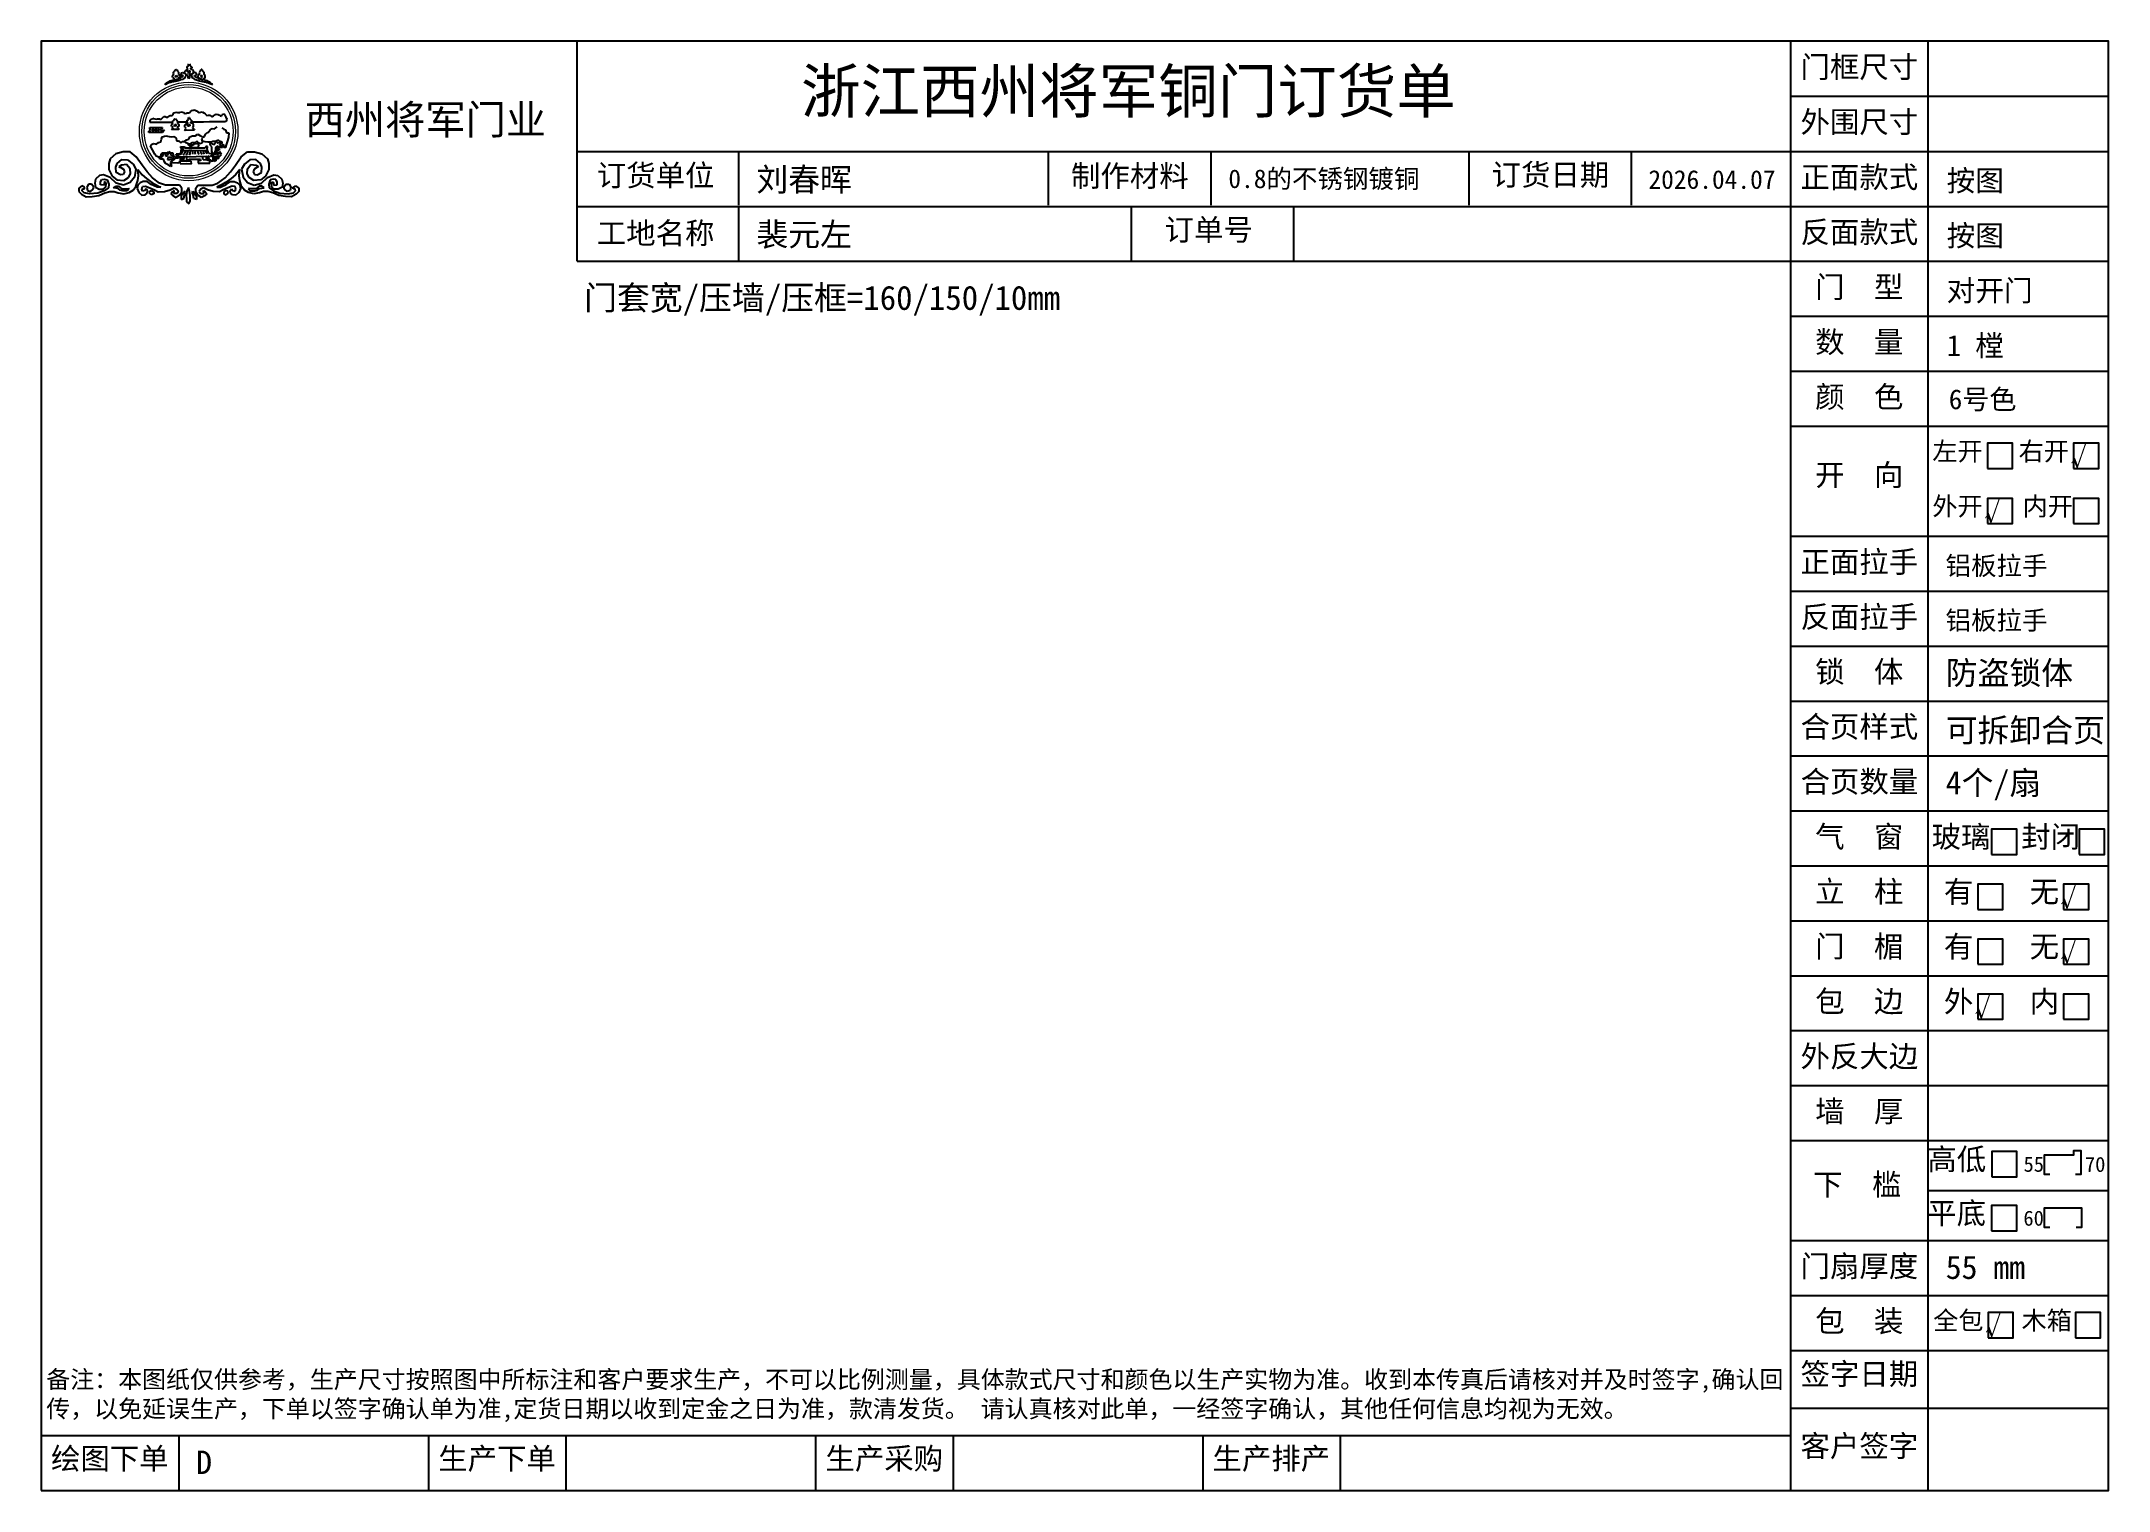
# Model space of a CAD drawing. Header units: millimetres. Extents: x -3732 to 9738, y -2708 to 6729.
import ezdxf
from ezdxf.enums import TextEntityAlignment as Align

# ---------------------------------------------------------------- set-up
doc = ezdxf.new("R2010")
doc.units = ezdxf.units.MM
doc.styles.add('宋体', font='')
doc.styles.add('工程字', font='')
doc.styles.get('宋体').set_extended_font_data('SimSun')
doc.styles.get('工程字').set_extended_font_data('SimSun')

# ---------------------------------------------------------------- blocks, each defined once
blk = doc.blocks.new('ORDER_FORM')
at = {"color": 0}
for p, q in [((3492, 8005), (3492, 9438)), ((4545, 8370), (4545, 8721)), ((6563, 8370), (6563, 8721)), ((7621, 8370), (7621, 8721)), ((9303, 8370), (9303, 8721)), ((10361, 8370), (10361, 8721)), ((4545, 8012), (4545, 8363)), ((7104, 8012), (7104, 8363)), ((8161, 8012), (8161, 8363))]:
    blk.add_line(p, q, dxfattribs=at)
for p, q in [((11398, 0), (11398, 9438)), ((12293, 0), (12293, 9438)), ((11398, 9080), (13469, 9080)), ((3492, 8721), (11398, 8721)), ((11398, 8721), (13469, 8721)), ((3492, 8363), (11398, 8363)), ((11398, 8363), (13469, 8363)), ((3492, 8005), (11398, 8005)), ((11398, 8005), (13469, 8005)), ((11398, 7647), (13469, 7647)), ((11398, 7289), (13469, 7289)), ((11398, 6931), (13469, 6931)), ((11398, 6215), (13469, 6215)), ((11398, 6215), (13469, 6215)), ((12293, 6215), (13469, 6215)), ((11398, 5857), (13469, 5857)), ((11398, 5499), (13469, 5499)), ((11398, 5141), (13469, 5141)), ((11398, 4784), (13469, 4784)), ((11398, 4426), (13469, 4426)), ((11398, 4068), (13469, 4068)), ((11398, 3710), (13469, 3710)), ((11398, 3352), (13469, 3352)), ((11398, 2995), (13469, 2995)), ((11398, 2637), (13469, 2637)), ((11398, 2279), (13469, 2279)), ((12293, 1954), (13469, 1954)), ((11398, 1628), (13469, 1628)), ((11398, 1271), (13469, 1271)), ((11398, 913), (13469, 913)), ((11398, 536), (13469, 536)), ((0, 358), (11398, 358)), ((895, 358), (895, 0)), ((2523, 358), (2523, 0)), ((3418, 358), (3418, 0)), ((5045, 358), (5045, 0)), ((5940, 358), (5940, 0)), ((7568, 358), (7568, 0)), ((8463, 358), (8463, 0))]:
    blk.add_line(p, q)
at = {"color": 0, "linetype": 'Continuous', "lineweight": 0}
blk.add_line((955, 9238), (954, 9219), dxfattribs=at)
at = {"color": 0, "ltscale": 10}
for points in [[(0, 0), (13469, 0), (13469, 9438), (0, 9438)], [(12680, 6656), (12844, 6656), (12844, 6820), (12680, 6820)], [(13241, 6656), (13405, 6656), (13405, 6820), (13241, 6820)], [(12680, 6297), (12844, 6297), (12844, 6461), (12680, 6461)], [(13241, 6297), (13405, 6297), (13405, 6461), (13241, 6461)], [(12707, 4143), (12871, 4143), (12871, 4307), (12707, 4307)], [(13278, 4143), (13442, 4143), (13442, 4307), (13278, 4307)], [(12617, 3785), (12781, 3785), (12781, 3949), (12617, 3949)], [(13176, 3785), (13340, 3785), (13340, 3949), (13176, 3949)], [(12617, 3427), (12781, 3427), (12781, 3591), (12617, 3591)], [(13176, 3427), (13340, 3427), (13340, 3591), (13176, 3591)], [(12617, 3070), (12781, 3070), (12781, 3233), (12617, 3233)], [(13176, 3070), (13340, 3070), (13340, 3233), (13176, 3233)], [(12708, 2043), (12872, 2043), (12872, 2207), (12708, 2207)], [(12707, 1692), (12871, 1692), (12871, 1856), (12707, 1856)], [(12685, 995), (12848, 995), (12848, 1159), (12685, 1159)], [(13253, 995), (13416, 995), (13416, 1159), (13253, 1159)]]:
    blk.add_lwpolyline(points, close=True, dxfattribs=at)
for points in [[(13087, 2058), (13052, 2058), (13052, 2187), (13243, 2187), (13243, 2215), (13289, 2215), (13289, 2058), (13254, 2058)], [(13087, 1713), (13052, 1713), (13052, 1842), (13292, 1842), (13292, 1713), (13257, 1713)]]:
    blk.add_lwpolyline(points, dxfattribs=at)
at = {"color": 0, "linetype": 'Continuous', "lineweight": 0}
for radius in [321, 305, 290]:
    blk.add_circle((960, 8851), radius, dxfattribs=at)
at = {"color": 0}
for points in [[(806, 9155), (806, 9155), (810, 9160), (810, 9160)], [(810, 9160), (810, 9160), (816, 9165), (816, 9165)], [(817, 9160), (817, 9160), (813, 9158), (813, 9158)], [(816, 9165), (816, 9165), (824, 9171), (824, 9171)], [(823, 9164), (823, 9164), (817, 9160), (817, 9160)], [(831, 9167), (831, 9167), (823, 9164), (823, 9164)], [(824, 9171), (824, 9171), (834, 9176), (834, 9176)], [(844, 9169), (844, 9169), (831, 9167), (831, 9167)], [(834, 9176), (834, 9176), (839, 9180), (839, 9180)], [(839, 9180), (839, 9180), (847, 9182), (847, 9182)], [(850, 9174), (850, 9174), (844, 9169), (844, 9169)], [(847, 9182), (847, 9182), (855, 9184), (855, 9184)], [(861, 9175), (861, 9175), (850, 9174), (850, 9174)], [(855, 9209), (855, 9209), (856, 9214), (856, 9214)], [(856, 9200), (856, 9200), (855, 9209), (855, 9209)], [(855, 9184), (855, 9184), (865, 9186), (865, 9186)], [(856, 9214), (856, 9214), (859, 9219), (859, 9219)], [(862, 9198), (862, 9198), (856, 9200), (856, 9200)], [(859, 9219), (859, 9219), (863, 9226), (863, 9226)], [(861, 9232), (861, 9232), (862, 9237), (862, 9237)], [(863, 9226), (863, 9226), (861, 9232), (861, 9232)], [(871, 9177), (871, 9177), (861, 9175), (861, 9175)], [(862, 9237), (862, 9237), (868, 9242), (868, 9242)], [(869, 9187), (869, 9187), (862, 9198), (862, 9198)], [(865, 9186), (865, 9186), (874, 9188), (874, 9188)], [(868, 9242), (868, 9242), (872, 9249), (872, 9249)], [(882, 9179), (882, 9179), (871, 9177), (871, 9177)], [(872, 9249), (872, 9249), (878, 9254), (878, 9254)], [(873, 9211), (873, 9211), (876, 9214), (876, 9214)], [(874, 9206), (874, 9206), (873, 9211), (873, 9211)], [(880, 9204), (880, 9204), (874, 9206), (874, 9206)], [(874, 9188), (874, 9188), (882, 9191), (882, 9191)], [(876, 9214), (876, 9214), (883, 9216), (883, 9216)], [(878, 9254), (878, 9254), (881, 9255), (881, 9255)], [(887, 9210), (887, 9210), (880, 9204), (880, 9204)], [(881, 9255), (881, 9255), (884, 9249), (884, 9249)], [(882, 9191), (882, 9191), (889, 9191), (889, 9191)], [(891, 9181), (891, 9181), (882, 9179), (882, 9179)], [(883, 9216), (883, 9216), (887, 9210), (887, 9210)], [(884, 9249), (884, 9249), (888, 9243), (888, 9243)], [(888, 9243), (888, 9243), (894, 9237), (894, 9237)], [(889, 9191), (889, 9191), (894, 9194), (894, 9194)], [(896, 9200), (896, 9200), (891, 9198), (891, 9198)], [(891, 9198), (891, 9198), (894, 9194), (894, 9194)], [(904, 9184), (904, 9184), (891, 9181), (891, 9181)], [(894, 9237), (894, 9237), (893, 9232), (893, 9232)], [(893, 9232), (893, 9232), (894, 9228), (894, 9228)], [(894, 9228), (894, 9228), (894, 9222), (894, 9222)], [(894, 9222), (894, 9222), (899, 9217), (899, 9217)], [(894, 9194), (894, 9194), (900, 9197), (900, 9197)], [(904, 9206), (904, 9206), (896, 9200), (896, 9200)], [(899, 9217), (899, 9217), (904, 9215), (904, 9215)], [(900, 9197), (900, 9197), (905, 9201), (905, 9201)], [(904, 9215), (904, 9215), (904, 9206), (904, 9206)], [(910, 9186), (910, 9186), (904, 9184), (904, 9184)], [(905, 9201), (905, 9201), (910, 9203), (910, 9203)], [(910, 9226), (910, 9226), (913, 9232), (913, 9232)], [(911, 9219), (911, 9219), (910, 9226), (910, 9226)], [(910, 9203), (910, 9203), (916, 9206), (916, 9206)], [(920, 9189), (920, 9189), (910, 9186), (910, 9186)], [(914, 9215), (914, 9215), (911, 9219), (911, 9219)], [(913, 9232), (913, 9232), (920, 9234), (920, 9234)], [(924, 9215), (924, 9215), (914, 9215), (914, 9215)], [(916, 9206), (916, 9206), (921, 9208), (921, 9208)], [(920, 9234), (920, 9234), (928, 9232), (928, 9232)], [(927, 9193), (927, 9193), (920, 9189), (920, 9189)], [(921, 9208), (925, 9210), (924, 9215), (924, 9215)], [(935, 9200), (935, 9200), (927, 9193), (927, 9193)], [(928, 9232), (928, 9232), (932, 9231), (932, 9231)], [(932, 9231), (932, 9231), (939, 9226), (939, 9226)], [(935, 9238), (935, 9238), (937, 9243), (937, 9243)], [(935, 9229), (935, 9229), (935, 9238), (935, 9238)], [(940, 9228), (940, 9228), (935, 9229), (935, 9229)], [(940, 9207), (940, 9207), (935, 9200), (935, 9200)], [(937, 9243), (937, 9243), (942, 9248), (942, 9248)], [(939, 9226), (939, 9226), (941, 9220), (941, 9220)], [(941, 9215), (941, 9215), (940, 9207), (940, 9207)], [(941, 9220), (941, 9220), (941, 9215), (941, 9215)], [(942, 9248), (942, 9248), (953, 9255), (953, 9255)], [(951, 9274), (951, 9274), (958, 9278), (958, 9278)], [(951, 9268), (951, 9268), (951, 9274), (951, 9274)], [(951, 9262), (951, 9262), (951, 9268), (951, 9268)], [(956, 9258), (956, 9258), (951, 9262), (951, 9262)], [(953, 9255), (953, 9255), (956, 9258), (956, 9258)], [(953, 9236), (953, 9236), (954, 9241), (954, 9241)], [(959, 9236), (959, 9236), (953, 9236), (953, 9236)], [(954, 9241), (954, 9241), (959, 9246), (959, 9246)], [(956, 9205), (956, 9205), (954, 9219), (954, 9219)], [(962, 9193), (962, 9193), (956, 9205), (956, 9205)], [(958, 9286), (958, 9286), (961, 9292), (961, 9292)], [(958, 9278), (958, 9278), (958, 9286), (958, 9286)], [(959, 9246), (959, 9246), (967, 9245), (967, 9245)], [(967, 9237), (967, 9237), (959, 9236), (959, 9236)], [(965, 9205), (965, 9205), (962, 9193), (962, 9193)], [(967, 9219), (967, 9219), (965, 9205), (965, 9205)], [(966, 9292), (966, 9292), (967, 9284), (967, 9284)], [(966, 9238), (966, 9238), (967, 9219), (967, 9219)], [(967, 9284), (967, 9284), (974, 9275), (974, 9275)], [(967, 9245), (967, 9245), (967, 9237), (967, 9237)], [(980, 9263), (980, 9263), (973, 9262), (973, 9262)], [(973, 9262), (973, 9262), (973, 9257), (973, 9257)], [(973, 9257), (973, 9257), (985, 9254), (985, 9254)], [(974, 9275), (974, 9275), (980, 9269), (980, 9269)], [(982, 9226), (982, 9226), (979, 9220), (979, 9220)], [(979, 9220), (979, 9220), (979, 9215), (979, 9215)], [(979, 9215), (979, 9215), (981, 9207), (981, 9207)], [(980, 9269), (980, 9269), (980, 9263), (980, 9263)], [(981, 9207), (981, 9207), (986, 9200), (986, 9200)], [(989, 9231), (989, 9231), (982, 9226), (982, 9226)], [(985, 9254), (985, 9254), (990, 9246), (990, 9246)], [(990, 9235), (990, 9235), (985, 9225), (985, 9225)], [(986, 9200), (986, 9200), (994, 9193), (994, 9193)], [(993, 9232), (993, 9232), (989, 9231), (989, 9231)], [(990, 9246), (990, 9246), (990, 9235), (990, 9235)], [(1001, 9234), (1001, 9234), (993, 9232), (993, 9232)], [(994, 9193), (994, 9193), (1001, 9189), (1001, 9189)], [(1000, 9208), (996, 9210), (997, 9215), (997, 9215)], [(997, 9215), (997, 9215), (1007, 9215), (1007, 9215)], [(1005, 9206), (1005, 9206), (1000, 9208), (1000, 9208)], [(1008, 9232), (1008, 9232), (1001, 9234), (1001, 9234)], [(1001, 9189), (1001, 9189), (1010, 9186), (1010, 9186)], [(1010, 9203), (1010, 9203), (1005, 9206), (1005, 9206)], [(1007, 9215), (1007, 9215), (1010, 9219), (1010, 9219)], [(1010, 9226), (1010, 9226), (1008, 9232), (1008, 9232)], [(1010, 9219), (1010, 9219), (1010, 9226), (1010, 9226)], [(1016, 9201), (1016, 9201), (1010, 9203), (1010, 9203)], [(1010, 9186), (1010, 9186), (1017, 9184), (1017, 9184)], [(1021, 9197), (1021, 9197), (1016, 9201), (1016, 9201)], [(1017, 9184), (1017, 9184), (1030, 9181), (1030, 9181)], [(1024, 9217), (1024, 9217), (1019, 9215), (1019, 9215)], [(1019, 9215), (1019, 9215), (1019, 9206), (1019, 9206)], [(1019, 9206), (1019, 9206), (1027, 9200), (1027, 9200)], [(1027, 9194), (1027, 9194), (1021, 9197), (1021, 9197)], [(1029, 9222), (1029, 9222), (1024, 9217), (1024, 9217)], [(1027, 9200), (1027, 9200), (1032, 9198), (1032, 9198)], [(1032, 9191), (1032, 9191), (1027, 9194), (1027, 9194)], [(1035, 9243), (1035, 9243), (1029, 9237), (1029, 9237)], [(1029, 9237), (1029, 9237), (1030, 9232), (1030, 9232)], [(1030, 9232), (1030, 9232), (1029, 9228), (1029, 9228)], [(1029, 9228), (1029, 9228), (1029, 9222), (1029, 9222)], [(1032, 9198), (1032, 9198), (1029, 9194), (1029, 9194)], [(1030, 9181), (1030, 9181), (1039, 9179), (1039, 9179)], [(1039, 9191), (1039, 9191), (1032, 9191), (1032, 9191)], [(1039, 9249), (1039, 9249), (1035, 9243), (1035, 9243)], [(1040, 9216), (1040, 9216), (1036, 9210), (1036, 9210)], [(1036, 9210), (1036, 9210), (1043, 9204), (1043, 9204)], [(1042, 9255), (1042, 9255), (1039, 9249), (1039, 9249)], [(1047, 9188), (1047, 9188), (1039, 9191), (1039, 9191)], [(1039, 9179), (1039, 9179), (1050, 9177), (1050, 9177)], [(1048, 9214), (1048, 9214), (1040, 9216), (1040, 9216)], [(1045, 9254), (1045, 9254), (1042, 9255), (1042, 9255)], [(1043, 9204), (1043, 9204), (1049, 9206), (1049, 9206)], [(1051, 9249), (1051, 9249), (1045, 9254), (1045, 9254)], [(1056, 9186), (1056, 9186), (1047, 9188), (1047, 9188)], [(1050, 9211), (1050, 9211), (1048, 9214), (1048, 9214)], [(1049, 9206), (1049, 9206), (1050, 9211), (1050, 9211)], [(1050, 9177), (1050, 9177), (1060, 9175), (1060, 9175)], [(1055, 9242), (1055, 9242), (1051, 9249), (1051, 9249)], [(1054, 9187), (1054, 9187), (1061, 9198), (1061, 9198)], [(1061, 9237), (1061, 9237), (1055, 9242), (1055, 9242)], [(1066, 9184), (1066, 9184), (1056, 9186), (1056, 9186)], [(1060, 9226), (1060, 9226), (1062, 9232), (1062, 9232)], [(1064, 9219), (1064, 9219), (1060, 9226), (1060, 9226)], [(1060, 9175), (1060, 9175), (1070, 9174), (1070, 9174)], [(1062, 9232), (1062, 9232), (1061, 9237), (1061, 9237)], [(1061, 9198), (1061, 9198), (1067, 9200), (1067, 9200)], [(1067, 9214), (1067, 9214), (1064, 9219), (1064, 9219)], [(1074, 9182), (1074, 9182), (1066, 9184), (1066, 9184)], [(1068, 9209), (1068, 9209), (1067, 9214), (1067, 9214)], [(1067, 9200), (1067, 9200), (1068, 9209), (1068, 9209)], [(1070, 9174), (1070, 9174), (1077, 9169), (1077, 9169)], [(1082, 9180), (1082, 9180), (1074, 9182), (1074, 9182)], [(1077, 9169), (1077, 9169), (1089, 9167), (1089, 9167)], [(1087, 9176), (1087, 9176), (1082, 9180), (1082, 9180)], [(1097, 9171), (1097, 9171), (1087, 9176), (1087, 9176)], [(1089, 9167), (1089, 9167), (1098, 9164), (1098, 9164)], [(1105, 9165), (1105, 9165), (1097, 9171), (1097, 9171)], [(1098, 9164), (1098, 9164), (1104, 9160), (1104, 9160)], [(1104, 9160), (1104, 9160), (1108, 9158), (1108, 9158)], [(1111, 9160), (1111, 9160), (1105, 9165), (1105, 9165)], [(1115, 9155), (1115, 9155), (1111, 9160), (1111, 9160)], [(813, 9158), (813, 9158), (806, 9155), (806, 9155)], [(1108, 9158), (1108, 9158), (1115, 9155), (1115, 9155)], [(707, 8909), (707, 8909), (709, 8914), (709, 8914)], [(727, 8909), (727, 8909), (707, 8909), (707, 8909)], [(709, 8919), (709, 8919), (710, 8924), (710, 8924)], [(709, 8914), (709, 8914), (709, 8919), (709, 8919)], [(710, 8924), (710, 8924), (715, 8931), (715, 8931)], [(715, 8931), (715, 8931), (722, 8934), (722, 8934)], [(722, 8934), (722, 8934), (727, 8937), (727, 8937)], [(727, 8937), (727, 8937), (731, 8936), (731, 8936)], [(752, 8909), (752, 8909), (727, 8909), (727, 8909)], [(731, 8936), (731, 8936), (739, 8934), (739, 8934)], [(739, 8934), (739, 8934), (748, 8931), (748, 8931)], [(748, 8931), (748, 8931), (757, 8932), (757, 8932)], [(856, 8910), (796, 8910), (752, 8909), (752, 8909)], [(757, 8932), (757, 8932), (763, 8934), (763, 8934)], [(763, 8934), (763, 8934), (770, 8933), (770, 8933)], [(770, 8933), (770, 8933), (779, 8929), (779, 8929)], [(779, 8929), (779, 8929), (784, 8934), (784, 8934)], [(784, 8934), (784, 8934), (791, 8942), (791, 8942)], [(791, 8942), (791, 8942), (798, 8948), (798, 8948)], [(798, 8948), (798, 8948), (806, 8948), (806, 8948)], [(806, 8948), (806, 8948), (816, 8943), (816, 8943)], [(816, 8943), (816, 8943), (825, 8944), (825, 8944)], [(825, 8944), (825, 8944), (833, 8950), (833, 8950)], [(833, 8950), (833, 8950), (840, 8954), (840, 8954)], [(840, 8954), (840, 8954), (852, 8954), (852, 8954)], [(849, 8889), (849, 8889), (850, 8894), (850, 8894)], [(850, 8894), (850, 8894), (853, 8899), (853, 8899)], [(852, 8954), (852, 8954), (859, 8960), (859, 8960)], [(853, 8899), (853, 8899), (857, 8907), (857, 8907)], [(855, 8913), (855, 8913), (856, 8918), (856, 8918)], [(857, 8907), (857, 8907), (855, 8913), (855, 8913)], [(856, 8918), (856, 8918), (862, 8923), (862, 8923)], [(859, 8967), (859, 8967), (866, 8972), (866, 8972)], [(859, 8960), (859, 8960), (859, 8967), (859, 8967)], [(862, 8923), (862, 8923), (866, 8929), (866, 8929)], [(866, 8972), (866, 8972), (876, 8976), (876, 8976)], [(866, 8929), (866, 8929), (872, 8934), (872, 8934)], [(867, 8892), (867, 8892), (869, 8895), (869, 8895)], [(868, 8886), (868, 8886), (867, 8892), (867, 8892)], [(869, 8895), (869, 8895), (877, 8896), (877, 8896)], [(872, 8934), (872, 8934), (875, 8936), (875, 8936)], [(881, 8891), (881, 8891), (874, 8885), (874, 8885)], [(875, 8936), (875, 8936), (878, 8929), (878, 8929)], [(876, 8976), (876, 8976), (887, 8975), (887, 8975)], [(877, 8896), (877, 8896), (881, 8891), (881, 8891)], [(878, 8929), (878, 8929), (882, 8924), (882, 8924)], [(882, 8924), (882, 8924), (888, 8918), (888, 8918)], [(887, 8975), (887, 8975), (895, 8975), (895, 8975)], [(888, 8918), (888, 8918), (887, 8912), (887, 8912)], [(887, 8912), (887, 8912), (888, 8909), (888, 8909)], [(951, 8911), (930, 8911), (908, 8911), (888, 8911)], [(888, 8909), (888, 8909), (888, 8903), (888, 8903)], [(888, 8903), (888, 8903), (893, 8898), (893, 8898)], [(893, 8898), (893, 8898), (897, 8896), (897, 8896)], [(895, 8975), (895, 8975), (903, 8975), (903, 8975)], [(897, 8896), (897, 8896), (897, 8886), (897, 8886)], [(903, 8975), (903, 8975), (910, 8979), (910, 8979)], [(910, 8979), (910, 8979), (919, 8976), (919, 8976)], [(919, 8976), (919, 8976), (928, 8975), (928, 8975)], [(928, 8975), (928, 8975), (931, 8970), (931, 8970)], [(931, 8970), (931, 8970), (938, 8967), (938, 8967)], [(935, 8888), (935, 8888), (937, 8893), (937, 8893)], [(937, 8893), (937, 8893), (942, 8899), (942, 8899)], [(938, 8967), (938, 8967), (946, 8970), (946, 8970)], [(942, 8899), (942, 8899), (953, 8905), (953, 8905)], [(946, 8970), (946, 8970), (950, 8973), (950, 8973)], [(950, 8973), (950, 8973), (960, 8972), (960, 8972)], [(951, 8924), (951, 8924), (958, 8928), (958, 8928)], [(951, 8919), (951, 8919), (951, 8924), (951, 8924)], [(951, 8912), (951, 8912), (951, 8919), (951, 8919)], [(956, 8908), (956, 8908), (951, 8912), (951, 8912)], [(953, 8905), (953, 8905), (956, 8908), (956, 8908)], [(953, 8886), (953, 8886), (954, 8891), (954, 8891)], [(954, 8891), (954, 8891), (959, 8896), (959, 8896)], [(958, 8936), (958, 8936), (961, 8942), (961, 8942)], [(958, 8928), (958, 8928), (958, 8936), (958, 8936)], [(959, 8896), (959, 8896), (967, 8895), (967, 8895)], [(960, 8972), (960, 8972), (969, 8974), (969, 8974)], [(961, 8942), (961, 8942), (966, 8942), (966, 8942)], [(966, 8942), (966, 8942), (967, 8934), (967, 8934)], [(967, 8934), (967, 8934), (974, 8926), (974, 8926)], [(967, 8895), (967, 8895), (967, 8887), (967, 8887)], [(969, 8974), (969, 8974), (974, 8982), (974, 8982)], [(1201, 8914), (1201, 8914), (1087, 8913), (973, 8911)], [(980, 8913), (980, 8913), (973, 8912), (973, 8912)], [(973, 8912), (973, 8912), (973, 8907), (973, 8907)], [(973, 8907), (973, 8907), (985, 8904), (985, 8904)], [(974, 8982), (974, 8982), (981, 8987), (981, 8987)], [(974, 8926), (974, 8926), (980, 8919), (980, 8919)], [(980, 8919), (980, 8919), (980, 8913), (980, 8913)], [(981, 8987), (981, 8987), (989, 8990), (989, 8990)], [(985, 8904), (985, 8904), (990, 8896), (990, 8896)], [(989, 8990), (989, 8990), (994, 8992), (994, 8992)], [(990, 8896), (990, 8896), (990, 8885), (990, 8885)], [(994, 8992), (994, 8992), (1002, 8990), (1002, 8990)], [(1002, 8990), (1002, 8990), (1012, 8986), (1012, 8986)], [(1012, 8986), (1012, 8986), (1020, 8978), (1020, 8978)], [(1020, 8978), (1020, 8978), (1029, 8974), (1029, 8974)], [(1029, 8974), (1029, 8974), (1039, 8977), (1039, 8977)], [(1039, 8977), (1039, 8977), (1048, 8978), (1048, 8978)], [(1048, 8978), (1048, 8978), (1059, 8972), (1059, 8972)], [(1059, 8972), (1059, 8972), (1068, 8965), (1068, 8965)], [(1068, 8965), (1068, 8965), (1073, 8959), (1073, 8959)], [(1073, 8959), (1073, 8959), (1078, 8955), (1078, 8955)], [(1078, 8955), (1078, 8955), (1089, 8956), (1089, 8956)], [(1089, 8956), (1089, 8956), (1098, 8957), (1098, 8957)], [(1098, 8957), (1098, 8957), (1105, 8952), (1105, 8952)], [(1105, 8952), (1105, 8952), (1111, 8947), (1111, 8947)], [(1111, 8947), (1111, 8947), (1114, 8948), (1114, 8948)], [(1114, 8948), (1114, 8948), (1122, 8952), (1122, 8952)], [(1122, 8952), (1122, 8952), (1128, 8957), (1128, 8957)], [(1128, 8957), (1128, 8957), (1135, 8962), (1135, 8962)], [(1135, 8962), (1135, 8962), (1140, 8963), (1140, 8963)], [(1140, 8963), (1140, 8963), (1152, 8962), (1152, 8962)], [(1152, 8962), (1152, 8962), (1156, 8959), (1156, 8959)], [(1156, 8959), (1156, 8959), (1162, 8957), (1162, 8957)], [(1162, 8957), (1162, 8957), (1167, 8953), (1167, 8953)], [(1167, 8953), (1167, 8953), (1173, 8951), (1173, 8951)], [(1173, 8951), (1173, 8951), (1175, 8955), (1175, 8955)], [(1175, 8955), (1175, 8955), (1180, 8960), (1180, 8960)], [(1180, 8960), (1180, 8960), (1183, 8964), (1183, 8964)], [(1183, 8964), (1183, 8964), (1187, 8965), (1187, 8965)], [(1187, 8965), (1187, 8965), (1193, 8962), (1193, 8962)], [(1193, 8962), (1193, 8962), (1198, 8953), (1198, 8953)], [(1198, 8953), (1198, 8953), (1203, 8944), (1203, 8944)], [(1204, 8918), (1204, 8918), (1201, 8914), (1201, 8914)], [(1203, 8944), (1203, 8944), (1206, 8937), (1206, 8937)], [(1207, 8924), (1207, 8924), (1204, 8918), (1204, 8918)], [(1206, 8937), (1206, 8937), (1209, 8931), (1209, 8931)], [(1209, 8931), (1209, 8931), (1207, 8924), (1207, 8924)], [(700, 8853), (700, 8853), (711, 8858), (711, 8858)], [(701, 8843), (701, 8843), (700, 8853), (700, 8853)], [(790, 8844), (790, 8844), (701, 8843), (701, 8843)], [(706, 8870), (706, 8870), (706, 8876), (706, 8876)], [(706, 8876), (706, 8876), (789, 8876), (789, 8876)], [(711, 8858), (711, 8858), (706, 8870), (706, 8870)], [(712, 8758), (712, 8758), (718, 8766), (718, 8766)], [(716, 8747), (716, 8747), (712, 8758), (712, 8758)], [(718, 8766), (718, 8766), (731, 8772), (731, 8772)], [(722, 8865), (722, 8865), (722, 8855), (722, 8855)], [(734, 8865), (734, 8865), (722, 8865), (722, 8865)], [(722, 8855), (722, 8855), (736, 8855), (736, 8855)], [(731, 8772), (731, 8772), (741, 8771), (741, 8771)], [(736, 8855), (736, 8855), (734, 8865), (734, 8865)], [(741, 8866), (741, 8866), (742, 8854), (742, 8854)], [(752, 8863), (752, 8863), (741, 8866), (741, 8866)], [(741, 8771), (741, 8771), (751, 8767), (751, 8767)], [(742, 8854), (742, 8854), (753, 8856), (753, 8856)], [(751, 8767), (751, 8767), (763, 8779), (763, 8779)], [(753, 8856), (753, 8856), (752, 8863), (752, 8863)], [(765, 8866), (765, 8866), (756, 8864), (756, 8864)], [(756, 8864), (756, 8864), (756, 8855), (756, 8855)], [(756, 8855), (756, 8855), (767, 8855), (767, 8855)], [(763, 8779), (763, 8779), (778, 8783), (778, 8783)], [(767, 8855), (767, 8855), (765, 8866), (765, 8866)], [(777, 8865), (777, 8865), (776, 8856), (776, 8856)], [(776, 8856), (776, 8856), (785, 8855), (785, 8855)], [(785, 8867), (785, 8867), (777, 8865), (777, 8865)], [(778, 8783), (778, 8783), (784, 8800), (784, 8800)], [(784, 8800), (784, 8800), (788, 8815), (788, 8815)], [(789, 8876), (789, 8876), (785, 8867), (785, 8867)], [(785, 8855), (785, 8855), (792, 8857), (792, 8857)], [(788, 8815), (788, 8815), (812, 8822), (812, 8822)], [(800, 8856), (800, 8856), (790, 8844), (790, 8844)], [(792, 8857), (792, 8857), (798, 8862), (798, 8862)], [(798, 8862), (798, 8862), (800, 8856), (800, 8856)], [(812, 8822), (812, 8822), (833, 8817), (833, 8817)], [(833, 8817), (833, 8817), (850, 8815), (850, 8815)], [(850, 8881), (850, 8881), (849, 8889), (849, 8889)], [(849, 8863), (849, 8863), (852, 8867), (852, 8867)], [(897, 8863), (897, 8863), (849, 8863), (849, 8863)], [(856, 8879), (856, 8879), (850, 8881), (850, 8881)], [(850, 8815), (850, 8815), (864, 8819), (864, 8819)], [(852, 8867), (852, 8867), (857, 8871), (857, 8871)], [(860, 8876), (860, 8876), (856, 8879), (856, 8879)], [(857, 8871), (857, 8871), (860, 8876), (860, 8876)], [(864, 8819), (864, 8819), (879, 8807), (879, 8807)], [(874, 8885), (874, 8885), (868, 8886), (868, 8886)], [(879, 8807), (879, 8807), (880, 8790), (880, 8790)], [(880, 8790), (880, 8790), (894, 8790), (894, 8790)], [(890, 8881), (890, 8881), (885, 8878), (885, 8878)], [(885, 8878), (885, 8878), (888, 8875), (888, 8875)], [(888, 8875), (891, 8871), (895, 8868), (895, 8868)], [(897, 8886), (897, 8886), (890, 8881), (890, 8881)], [(894, 8790), (894, 8790), (909, 8776), (909, 8776)], [(895, 8868), (895, 8868), (897, 8863), (897, 8863)], [(909, 8776), (909, 8776), (918, 8786), (918, 8786)], [(918, 8786), (918, 8786), (932, 8785), (932, 8785)], [(932, 8785), (932, 8785), (945, 8796), (945, 8796)], [(933, 8858), (933, 8858), (938, 8864), (938, 8864)], [(999, 8859), (999, 8859), (933, 8858), (933, 8858)], [(943, 8776), (943, 8776), (933, 8786), (933, 8786)], [(935, 8879), (935, 8879), (935, 8888), (935, 8888)], [(940, 8878), (940, 8878), (935, 8879), (935, 8879)], [(938, 8864), (938, 8864), (942, 8871), (942, 8871)], [(942, 8871), (942, 8871), (940, 8878), (940, 8878)], [(952, 8772), (952, 8772), (943, 8776), (943, 8776)], [(945, 8796), (945, 8796), (960, 8800), (960, 8800)], [(967, 8769), (967, 8769), (952, 8772), (952, 8772)], [(959, 8886), (959, 8886), (953, 8886), (953, 8886)], [(960, 8761), (960, 8761), (956, 8771), (956, 8771)], [(967, 8887), (967, 8887), (959, 8886), (959, 8886)], [(960, 8800), (960, 8800), (967, 8815), (967, 8815)], [(981, 8743), (981, 8743), (960, 8761), (960, 8761)], [(967, 8815), (967, 8815), (984, 8823), (984, 8823)], [(983, 8776), (983, 8776), (967, 8769), (967, 8769)], [(973, 8766), (973, 8766), (970, 8758), (970, 8758)], [(970, 8758), (970, 8758), (981, 8749), (981, 8749)], [(980, 8762), (980, 8762), (973, 8766), (973, 8766)], [(992, 8762), (992, 8762), (980, 8762), (980, 8762)], [(1000, 8776), (1000, 8776), (983, 8776), (983, 8776)], [(984, 8823), (984, 8823), (1002, 8823), (1002, 8823)], [(990, 8885), (990, 8885), (985, 8875), (985, 8875)], [(985, 8875), (985, 8875), (987, 8870), (987, 8870)], [(987, 8870), (987, 8870), (995, 8864), (995, 8864)], [(994, 8774), (994, 8774), (992, 8762), (992, 8762)], [(1003, 8770), (1003, 8770), (994, 8774), (994, 8774)], [(995, 8864), (995, 8864), (999, 8859), (999, 8859)], [(1012, 8786), (1012, 8786), (1000, 8776), (1000, 8776)], [(1002, 8823), (1002, 8823), (1019, 8833), (1019, 8833)], [(1014, 8767), (1014, 8767), (1003, 8770), (1003, 8770)], [(1018, 8783), (1018, 8783), (1012, 8786), (1012, 8786)], [(1023, 8774), (1023, 8774), (1014, 8767), (1014, 8767)], [(1026, 8774), (1026, 8774), (1018, 8783), (1018, 8783)], [(1019, 8833), (1019, 8833), (1037, 8822), (1037, 8822)], [(1029, 8763), (1029, 8763), (1023, 8774), (1023, 8774)], [(1024, 8755), (1024, 8755), (1029, 8763), (1029, 8763)], [(1041, 8771), (1041, 8771), (1026, 8774), (1026, 8774)], [(1037, 8822), (1037, 8822), (1051, 8813), (1051, 8813)], [(1052, 8783), (1052, 8783), (1041, 8771), (1041, 8771)], [(1046, 8800), (1046, 8800), (1050, 8808), (1050, 8808)], [(1051, 8788), (1051, 8788), (1046, 8800), (1046, 8800)], [(1051, 8813), (1051, 8813), (1063, 8819), (1063, 8819)], [(1067, 8784), (1067, 8784), (1051, 8788), (1051, 8788)], [(1063, 8819), (1063, 8819), (1070, 8834), (1070, 8834)], [(1085, 8780), (1085, 8780), (1067, 8784), (1067, 8784)], [(1070, 8834), (1070, 8834), (1080, 8844), (1080, 8844)], [(1080, 8844), (1080, 8844), (1088, 8844), (1088, 8844)], [(1106, 8780), (1106, 8780), (1085, 8780), (1085, 8780)], [(1088, 8844), (1088, 8844), (1099, 8861), (1099, 8861)], [(1099, 8861), (1099, 8861), (1113, 8871), (1113, 8871)], [(1099, 8768), (1099, 8768), (1102, 8775), (1102, 8775)], [(1102, 8760), (1102, 8760), (1099, 8768), (1099, 8768)], [(1102, 8775), (1102, 8775), (1107, 8777), (1107, 8777)], [(1110, 8751), (1110, 8751), (1102, 8760), (1102, 8760)], [(1117, 8786), (1117, 8786), (1106, 8780), (1106, 8780)], [(1107, 8777), (1107, 8777), (1112, 8772), (1112, 8772)], [(1112, 8772), (1112, 8772), (1120, 8767), (1120, 8767)], [(1113, 8871), (1113, 8871), (1129, 8867), (1129, 8867)], [(1132, 8786), (1132, 8786), (1117, 8786), (1117, 8786)], [(1120, 8767), (1120, 8767), (1130, 8769), (1130, 8769)], [(1129, 8867), (1129, 8867), (1146, 8881), (1146, 8881)], [(1130, 8769), (1130, 8769), (1133, 8779), (1133, 8779)], [(1154, 8793), (1154, 8793), (1132, 8786), (1132, 8786)], [(1133, 8779), (1133, 8779), (1139, 8783), (1139, 8783)], [(1139, 8783), (1139, 8783), (1146, 8779), (1146, 8779)], [(1146, 8779), (1146, 8779), (1151, 8777), (1151, 8777)], [(1151, 8777), (1151, 8777), (1158, 8779), (1158, 8779)], [(1166, 8786), (1166, 8786), (1154, 8793), (1154, 8793)], [(1158, 8779), (1158, 8779), (1166, 8782), (1166, 8782)], [(1167, 8771), (1167, 8771), (1160, 8767), (1160, 8767)], [(1160, 8767), (1160, 8767), (1163, 8761), (1163, 8761)], [(1163, 8761), (1163, 8761), (1172, 8757), (1172, 8757)], [(1179, 8780), (1179, 8780), (1166, 8786), (1166, 8786)], [(1166, 8782), (1166, 8782), (1173, 8778), (1173, 8778)], [(1173, 8778), (1173, 8778), (1167, 8771), (1167, 8771)], [(1172, 8757), (1172, 8757), (1183, 8757), (1183, 8757)], [(1175, 8875), (1175, 8875), (1190, 8866), (1190, 8866)], [(1176, 8767), (1176, 8767), (1179, 8780), (1179, 8780)], [(1191, 8760), (1191, 8760), (1176, 8767), (1176, 8767)], [(1183, 8757), (1183, 8757), (1186, 8750), (1186, 8750)], [(1190, 8866), (1190, 8866), (1201, 8862), (1201, 8862)], [(1192, 8746), (1192, 8746), (1191, 8760), (1191, 8760)], [(1201, 8862), (1201, 8862), (1205, 8848), (1205, 8848)], [(1211, 8783), (1211, 8783), (1203, 8757), (1203, 8757)], [(1203, 8757), (1203, 8757), (1203, 8747), (1203, 8747)], [(1205, 8848), (1205, 8848), (1208, 8841), (1208, 8841)], [(1208, 8841), (1208, 8841), (1221, 8842), (1221, 8842)], [(1220, 8812), (1220, 8812), (1211, 8783), (1211, 8783)], [(1221, 8842), (1221, 8842), (1220, 8812), (1220, 8812)], [(448, 8672), (448, 8672), (440, 8643), (440, 8643)], [(440, 8643), (440, 8643), (440, 8602), (440, 8602)], [(485, 8704), (485, 8704), (448, 8672), (448, 8672)], [(533, 8718), (533, 8718), (485, 8704), (485, 8704)], [(485, 8618), (485, 8618), (494, 8643), (494, 8643)], [(494, 8643), (494, 8643), (525, 8668), (525, 8668)], [(523, 8631), (523, 8631), (506, 8620), (506, 8620)], [(506, 8620), (506, 8620), (517, 8616), (517, 8616)], [(556, 8635), (556, 8635), (523, 8631), (523, 8631)], [(525, 8668), (525, 8668), (562, 8666), (562, 8666)], [(579, 8718), (579, 8718), (533, 8718), (533, 8718)], [(579, 8608), (579, 8608), (556, 8635), (556, 8635)], [(562, 8666), (562, 8666), (598, 8637), (598, 8637)], [(619, 8685), (619, 8685), (579, 8718), (579, 8718)], [(598, 8637), (598, 8637), (616, 8606), (616, 8606)], [(656, 8631), (656, 8631), (619, 8685), (619, 8685)], [(689, 8587), (689, 8587), (656, 8631), (656, 8631)], [(725, 8731), (725, 8731), (716, 8747), (716, 8747)], [(740, 8703), (740, 8703), (725, 8731), (725, 8731)], [(749, 8690), (749, 8690), (740, 8703), (740, 8703)], [(765, 8683), (765, 8683), (749, 8690), (749, 8690)], [(765, 8684), (765, 8684), (778, 8690), (778, 8690)], [(768, 8675), (768, 8675), (770, 8682), (770, 8682)], [(778, 8670), (778, 8670), (768, 8675), (768, 8675)], [(770, 8682), (770, 8682), (783, 8683), (783, 8683)], [(778, 8690), (778, 8690), (784, 8704), (784, 8704)], [(796, 8670), (796, 8670), (778, 8670), (778, 8670)], [(783, 8683), (783, 8683), (792, 8690), (792, 8690)], [(784, 8704), (784, 8704), (787, 8712), (787, 8712)], [(787, 8712), (787, 8712), (822, 8712), (822, 8712)], [(792, 8690), (792, 8690), (794, 8701), (794, 8701)], [(794, 8701), (794, 8701), (794, 8708), (794, 8708)], [(794, 8708), (794, 8708), (811, 8708), (811, 8708)], [(803, 8654), (803, 8654), (796, 8670), (796, 8670)], [(808, 8642), (808, 8642), (803, 8654), (803, 8654)], [(826, 8634), (826, 8634), (808, 8642), (808, 8642)], [(811, 8708), (811, 8708), (810, 8698), (810, 8698)], [(810, 8698), (810, 8698), (810, 8690), (810, 8690)], [(810, 8690), (810, 8690), (822, 8694), (822, 8694)], [(822, 8712), (822, 8712), (828, 8721), (828, 8721)], [(822, 8694), (822, 8694), (829, 8707), (829, 8707)], [(825, 8681), (825, 8681), (822, 8668), (822, 8668)], [(822, 8668), (822, 8668), (837, 8668), (837, 8668)], [(840, 8682), (840, 8682), (825, 8681), (825, 8681)], [(843, 8623), (843, 8623), (826, 8634), (826, 8634)], [(828, 8721), (828, 8721), (840, 8714), (840, 8714)], [(829, 8707), (829, 8707), (837, 8712), (837, 8712)], [(837, 8712), (837, 8712), (845, 8708), (845, 8708)], [(837, 8668), (837, 8668), (856, 8674), (856, 8674)], [(840, 8714), (840, 8714), (857, 8712), (857, 8712)], [(845, 8708), (845, 8708), (840, 8700), (840, 8700)], [(840, 8700), (840, 8700), (854, 8697), (854, 8697)], [(858, 8685), (858, 8685), (840, 8682), (840, 8682)], [(849, 8657), (849, 8657), (840, 8648), (840, 8648)], [(840, 8648), (840, 8648), (845, 8634), (845, 8634)], [(851, 8626), (851, 8626), (843, 8623), (843, 8623)], [(871, 8674), (871, 8674), (844, 8649), (844, 8649)], [(844, 8649), (844, 8649), (854, 8648), (854, 8648)], [(845, 8634), (845, 8634), (851, 8626), (851, 8626)], [(863, 8667), (863, 8667), (849, 8657), (849, 8657)], [(854, 8697), (854, 8697), (858, 8685), (858, 8685)], [(854, 8648), (854, 8648), (890, 8647), (890, 8647)], [(856, 8674), (856, 8674), (866, 8679), (866, 8679)], [(857, 8712), (857, 8712), (859, 8697), (859, 8697)], [(859, 8697), (859, 8697), (868, 8688), (868, 8688)], [(866, 8679), (866, 8679), (863, 8667), (863, 8667)], [(868, 8688), (868, 8688), (879, 8680), (879, 8680)], [(878, 8677), (878, 8677), (871, 8674), (871, 8674)], [(890, 8677), (890, 8677), (878, 8677), (878, 8677)], [(888, 8686), (888, 8686), (879, 8704), (879, 8704)], [(879, 8704), (879, 8704), (902, 8704), (902, 8704)], [(879, 8680), (879, 8680), (892, 8678), (892, 8678)], [(890, 8700), (890, 8700), (883, 8700), (883, 8700)], [(883, 8700), (883, 8700), (889, 8692), (889, 8692)], [(892, 8678), (892, 8678), (888, 8686), (888, 8686)], [(889, 8692), (889, 8692), (902, 8686), (902, 8686)], [(905, 8700), (905, 8700), (890, 8700), (890, 8700)], [(899, 8681), (899, 8681), (890, 8677), (890, 8677)], [(890, 8647), (890, 8647), (900, 8651), (900, 8651)], [(907, 8681), (907, 8681), (899, 8681), (899, 8681)], [(900, 8651), (900, 8651), (902, 8660), (902, 8660)], [(902, 8704), (902, 8704), (909, 8710), (909, 8710)], [(902, 8686), (902, 8686), (914, 8685), (914, 8685)], [(902, 8660), (902, 8660), (907, 8662), (907, 8662)], [(907, 8658), (907, 8658), (903, 8650), (903, 8650)], [(903, 8650), (903, 8650), (903, 8646), (903, 8646)], [(903, 8646), (903, 8646), (904, 8642), (904, 8642)], [(904, 8642), (904, 8642), (978, 8640), (978, 8640)], [(913, 8708), (913, 8708), (905, 8700), (905, 8700)], [(907, 8662), (907, 8662), (907, 8681), (907, 8681)], [(915, 8663), (915, 8663), (907, 8658), (907, 8658)], [(909, 8745), (909, 8745), (909, 8752), (909, 8752)], [(909, 8752), (909, 8752), (931, 8751), (931, 8751)], [(914, 8737), (914, 8737), (909, 8745), (909, 8745)], [(909, 8710), (909, 8710), (911, 8724), (911, 8724)], [(911, 8724), (911, 8724), (914, 8737), (914, 8737)], [(977, 8658), (977, 8658), (912, 8658), (912, 8658)], [(928, 8749), (928, 8749), (913, 8749), (913, 8749)], [(913, 8749), (913, 8749), (918, 8741), (918, 8741)], [(919, 8723), (919, 8723), (913, 8708), (913, 8708)], [(915, 8685), (915, 8685), (1102, 8689), (1102, 8689)], [(915, 8685), (915, 8685), (915, 8670), (915, 8670)], [(915, 8670), (915, 8670), (915, 8663), (915, 8663)], [(918, 8741), (918, 8741), (923, 8733), (923, 8733)], [(923, 8733), (923, 8733), (919, 8723), (919, 8723)], [(921, 8727), (921, 8727), (1080, 8730), (1080, 8730)], [(931, 8704), (931, 8704), (922, 8696), (922, 8696)], [(929, 8685), (929, 8685), (926, 8660), (926, 8660)], [(926, 8660), (926, 8660), (948, 8658), (948, 8658)], [(932, 8741), (932, 8741), (928, 8749), (928, 8749)], [(949, 8686), (949, 8686), (929, 8685), (929, 8685)], [(931, 8751), (931, 8751), (942, 8746), (942, 8746)], [(935, 8713), (935, 8713), (931, 8704), (931, 8704)], [(1064, 8741), (1064, 8741), (932, 8741), (932, 8741)], [(940, 8725), (940, 8725), (935, 8713), (935, 8713)], [(942, 8746), (942, 8746), (962, 8743), (962, 8743)], [(951, 8710), (951, 8710), (944, 8697), (944, 8697)], [(948, 8658), (948, 8658), (949, 8686), (949, 8686)], [(954, 8724), (954, 8724), (951, 8710), (951, 8710)], [(961, 8670), (961, 8670), (1036, 8671), (1036, 8671)], [(961, 8658), (961, 8658), (961, 8670), (961, 8670)], [(962, 8743), (962, 8743), (981, 8743), (981, 8743)], [(968, 8708), (968, 8708), (963, 8697), (963, 8697)], [(969, 8727), (969, 8727), (968, 8708), (968, 8708)], [(978, 8640), (978, 8640), (977, 8658), (977, 8658)], [(981, 8749), (981, 8749), (1001, 8747), (1001, 8747)], [(986, 8709), (986, 8709), (984, 8702), (984, 8702)], [(986, 8726), (986, 8726), (986, 8709), (986, 8709)], [(1002, 8726), (1002, 8726), (1000, 8714), (1000, 8714)], [(1000, 8714), (1000, 8714), (1002, 8702), (1002, 8702)], [(1001, 8747), (1001, 8747), (1017, 8747), (1017, 8747)], [(1016, 8727), (1016, 8727), (1019, 8714), (1019, 8714)], [(1017, 8747), (1017, 8747), (1024, 8755), (1024, 8755)], [(1019, 8714), (1019, 8714), (1029, 8702), (1029, 8702)], [(1022, 8662), (1022, 8662), (1021, 8645), (1021, 8645)], [(1021, 8645), (1021, 8645), (1098, 8645), (1098, 8645)], [(1040, 8661), (1040, 8661), (1022, 8662), (1022, 8662)], [(1035, 8729), (1035, 8729), (1038, 8716), (1038, 8716)], [(1036, 8671), (1036, 8671), (1040, 8661), (1040, 8661)], [(1038, 8716), (1038, 8716), (1048, 8702), (1048, 8702)], [(1051, 8687), (1051, 8687), (1073, 8689), (1073, 8689)], [(1055, 8665), (1055, 8665), (1051, 8687), (1051, 8687)], [(1053, 8729), (1053, 8729), (1055, 8716), (1055, 8716)], [(1055, 8716), (1055, 8716), (1063, 8705), (1063, 8705)], [(1099, 8662), (1099, 8662), (1055, 8665), (1055, 8665)], [(1067, 8745), (1067, 8745), (1064, 8741), (1064, 8741)], [(1065, 8730), (1065, 8730), (1071, 8717), (1071, 8717)], [(1071, 8753), (1071, 8753), (1067, 8745), (1067, 8745)], [(1082, 8753), (1082, 8753), (1071, 8753), (1071, 8753)], [(1071, 8717), (1071, 8717), (1078, 8706), (1078, 8706)], [(1073, 8689), (1073, 8689), (1073, 8665), (1073, 8665)], [(1080, 8737), (1080, 8737), (1083, 8746), (1083, 8746)], [(1082, 8728), (1082, 8728), (1080, 8737), (1080, 8737)], [(1083, 8746), (1083, 8746), (1082, 8753), (1082, 8753)], [(1086, 8718), (1086, 8718), (1082, 8728), (1082, 8728)], [(1092, 8692), (1092, 8692), (1085, 8687), (1085, 8687)], [(1085, 8687), (1085, 8687), (1086, 8664), (1086, 8664)], [(1092, 8708), (1092, 8708), (1086, 8718), (1086, 8718)], [(1086, 8664), (1086, 8664), (1093, 8662), (1093, 8662)], [(1114, 8706), (1114, 8706), (1092, 8708), (1092, 8708)], [(1093, 8662), (1093, 8662), (1092, 8692), (1092, 8692)], [(1095, 8669), (1095, 8669), (1102, 8666), (1102, 8666)], [(1098, 8645), (1098, 8645), (1099, 8662), (1099, 8662)], [(1102, 8666), (1102, 8666), (1106, 8658), (1106, 8658)], [(1104, 8691), (1104, 8691), (1115, 8700), (1115, 8700)], [(1112, 8689), (1112, 8689), (1104, 8691), (1104, 8691)], [(1106, 8658), (1106, 8658), (1120, 8660), (1120, 8660)], [(1111, 8740), (1111, 8740), (1110, 8751), (1110, 8751)], [(1112, 8723), (1112, 8723), (1111, 8740), (1111, 8740)], [(1116, 8712), (1116, 8712), (1112, 8723), (1112, 8723)], [(1119, 8683), (1119, 8683), (1112, 8689), (1112, 8689)], [(1115, 8700), (1115, 8700), (1114, 8706), (1114, 8706)], [(1123, 8700), (1123, 8700), (1115, 8700), (1115, 8700)], [(1115, 8700), (1115, 8700), (1116, 8694), (1116, 8694)], [(1121, 8707), (1121, 8707), (1116, 8712), (1116, 8712)], [(1116, 8694), (1116, 8694), (1123, 8688), (1123, 8688)], [(1120, 8660), (1120, 8660), (1119, 8683), (1119, 8683)], [(1128, 8711), (1128, 8711), (1121, 8707), (1121, 8707)], [(1130, 8702), (1130, 8702), (1123, 8700), (1123, 8700)], [(1123, 8688), (1123, 8688), (1139, 8689), (1139, 8689)], [(1126, 8684), (1126, 8684), (1134, 8684), (1134, 8684)], [(1127, 8656), (1127, 8656), (1126, 8684), (1126, 8684)], [(1136, 8660), (1136, 8660), (1127, 8656), (1127, 8656)], [(1131, 8718), (1131, 8718), (1128, 8711), (1128, 8711)], [(1135, 8712), (1135, 8712), (1130, 8702), (1130, 8702)], [(1134, 8729), (1134, 8729), (1131, 8718), (1131, 8718)], [(1138, 8749), (1138, 8749), (1134, 8741), (1134, 8741)], [(1134, 8741), (1134, 8741), (1134, 8729), (1134, 8729)], [(1134, 8702), (1134, 8702), (1139, 8711), (1139, 8711)], [(1139, 8699), (1139, 8699), (1134, 8702), (1134, 8702)], [(1134, 8684), (1134, 8684), (1136, 8660), (1136, 8660)], [(1139, 8724), (1139, 8724), (1135, 8712), (1135, 8712)], [(1146, 8754), (1146, 8754), (1138, 8749), (1138, 8749)], [(1139, 8737), (1139, 8737), (1143, 8743), (1143, 8743)], [(1139, 8729), (1139, 8729), (1139, 8737), (1139, 8737)], [(1150, 8729), (1150, 8729), (1139, 8729), (1139, 8729)], [(1143, 8725), (1143, 8725), (1139, 8724), (1139, 8724)], [(1139, 8711), (1139, 8711), (1141, 8719), (1141, 8719)], [(1142, 8706), (1142, 8706), (1139, 8699), (1139, 8699)], [(1139, 8689), (1139, 8689), (1162, 8689), (1162, 8689)], [(1141, 8719), (1141, 8719), (1143, 8725), (1143, 8725)], [(1143, 8718), (1143, 8718), (1142, 8706), (1142, 8706)], [(1143, 8743), (1143, 8743), (1153, 8744), (1153, 8744)], [(1147, 8718), (1147, 8718), (1143, 8718), (1143, 8718)], [(1144, 8672), (1144, 8672), (1145, 8687), (1145, 8687)], [(1148, 8673), (1148, 8673), (1144, 8672), (1144, 8672)], [(1145, 8687), (1145, 8687), (1159, 8687), (1159, 8687)], [(1156, 8749), (1156, 8749), (1146, 8754), (1146, 8754)], [(1147, 8699), (1147, 8699), (1147, 8718), (1147, 8718)], [(1153, 8700), (1153, 8700), (1147, 8699), (1147, 8699)], [(1157, 8679), (1157, 8679), (1148, 8673), (1148, 8673)], [(1158, 8730), (1158, 8730), (1150, 8729), (1150, 8729)], [(1154, 8718), (1154, 8718), (1152, 8712), (1152, 8712)], [(1152, 8712), (1152, 8712), (1153, 8700), (1153, 8700)], [(1153, 8744), (1153, 8744), (1159, 8738), (1159, 8738)], [(1155, 8712), (1155, 8712), (1154, 8718), (1154, 8718)], [(1162, 8702), (1162, 8702), (1155, 8712), (1155, 8712)], [(1169, 8747), (1169, 8747), (1156, 8749), (1156, 8749)], [(1159, 8687), (1159, 8687), (1157, 8679), (1157, 8679)], [(1159, 8738), (1159, 8738), (1158, 8730), (1158, 8730)], [(1161, 8720), (1161, 8720), (1159, 8716), (1159, 8716)], [(1159, 8716), (1159, 8716), (1166, 8706), (1166, 8706)], [(1173, 8701), (1173, 8701), (1161, 8720), (1161, 8720)], [(1166, 8706), (1166, 8706), (1162, 8702), (1162, 8702)], [(1162, 8689), (1162, 8689), (1173, 8701), (1173, 8701)], [(1180, 8744), (1180, 8744), (1169, 8747), (1169, 8747)], [(1186, 8750), (1186, 8750), (1180, 8744), (1180, 8744)], [(1203, 8747), (1203, 8747), (1192, 8746), (1192, 8746)], [(1232, 8587), (1232, 8587), (1266, 8631), (1266, 8631)], [(1266, 8631), (1266, 8631), (1303, 8685), (1303, 8685)], [(1303, 8685), (1303, 8685), (1343, 8718), (1343, 8718)], [(1324, 8637), (1324, 8637), (1305, 8606), (1305, 8606)], [(1359, 8666), (1359, 8666), (1324, 8637), (1324, 8637)], [(1343, 8718), (1343, 8718), (1388, 8718), (1388, 8718)], [(1343, 8608), (1343, 8608), (1366, 8635), (1366, 8635)], [(1397, 8668), (1397, 8668), (1359, 8666), (1359, 8666)], [(1366, 8635), (1366, 8635), (1399, 8631), (1399, 8631)], [(1388, 8718), (1388, 8718), (1436, 8704), (1436, 8704)], [(1428, 8643), (1428, 8643), (1397, 8668), (1397, 8668)], [(1399, 8631), (1399, 8631), (1415, 8620), (1415, 8620)], [(1415, 8620), (1415, 8620), (1405, 8616), (1405, 8616)], [(1436, 8618), (1436, 8618), (1428, 8643), (1428, 8643)], [(1436, 8704), (1436, 8704), (1474, 8672), (1474, 8672)], [(1474, 8672), (1474, 8672), (1482, 8643), (1482, 8643)], [(1482, 8643), (1482, 8643), (1482, 8602), (1482, 8602)], [(265, 8496), (265, 8496), (244, 8481), (244, 8481)], [(282, 8489), (282, 8489), (265, 8496), (265, 8496)], [(282, 8477), (282, 8477), (282, 8489), (282, 8489)], [(307, 8508), (307, 8508), (296, 8489), (296, 8489)], [(296, 8489), (296, 8489), (300, 8467), (300, 8467)], [(327, 8508), (327, 8508), (307, 8508), (307, 8508)], [(342, 8489), (342, 8489), (327, 8508), (327, 8508)], [(338, 8475), (338, 8475), (342, 8489), (342, 8489)], [(354, 8541), (354, 8541), (348, 8514), (348, 8514)], [(348, 8514), (348, 8514), (352, 8489), (352, 8489)], [(352, 8489), (352, 8489), (377, 8475), (377, 8475)], [(379, 8564), (379, 8564), (354, 8541), (354, 8541)], [(406, 8568), (406, 8568), (379, 8564), (379, 8564)], [(386, 8523), (386, 8523), (394, 8537), (394, 8537)], [(386, 8504), (386, 8504), (386, 8523), (386, 8523)], [(409, 8502), (409, 8502), (386, 8504), (386, 8504)], [(394, 8537), (394, 8537), (411, 8539), (411, 8539)], [(404, 8475), (404, 8475), (421, 8489), (421, 8489)], [(448, 8550), (448, 8550), (406, 8568), (406, 8568)], [(419, 8523), (419, 8523), (409, 8519), (409, 8519)], [(409, 8519), (409, 8519), (409, 8502), (409, 8502)], [(411, 8539), (411, 8539), (429, 8535), (429, 8535)], [(423, 8510), (423, 8510), (419, 8523), (419, 8523)], [(421, 8489), (421, 8489), (423, 8510), (423, 8510)], [(429, 8535), (429, 8535), (440, 8508), (440, 8508)], [(440, 8508), (440, 8508), (438, 8483), (438, 8483)], [(440, 8602), (440, 8602), (461, 8560), (461, 8560)], [(488, 8514), (488, 8514), (448, 8550), (448, 8550)], [(461, 8560), (461, 8560), (492, 8535), (492, 8535)], [(471, 8483), (471, 8483), (488, 8494), (488, 8494)], [(488, 8583), (488, 8583), (485, 8618), (485, 8618)], [(515, 8568), (515, 8568), (488, 8583), (488, 8583)], [(535, 8502), (535, 8502), (488, 8514), (488, 8514)], [(488, 8494), (488, 8494), (502, 8494), (502, 8494)], [(492, 8535), (492, 8535), (537, 8531), (537, 8531)], [(502, 8494), (502, 8494), (525, 8477), (525, 8477)], [(533, 8571), (533, 8571), (515, 8568), (515, 8568)], [(517, 8616), (517, 8616), (535, 8606), (535, 8606)], [(542, 8587), (542, 8587), (533, 8571), (533, 8571)], [(535, 8606), (535, 8606), (542, 8587), (542, 8587)], [(579, 8519), (579, 8519), (535, 8502), (535, 8502)], [(537, 8531), (537, 8531), (567, 8550), (567, 8550)], [(567, 8550), (567, 8550), (581, 8575), (581, 8575)], [(581, 8575), (581, 8575), (579, 8608), (579, 8608)], [(608, 8554), (608, 8554), (579, 8519), (579, 8519)], [(598, 8469), (598, 8469), (616, 8492), (616, 8492)], [(616, 8606), (616, 8606), (608, 8554), (608, 8554)], [(616, 8492), (616, 8492), (629, 8531), (629, 8531)], [(629, 8500), (629, 8500), (625, 8479), (625, 8479)], [(631, 8585), (631, 8585), (629, 8604), (629, 8604)], [(629, 8604), (629, 8604), (656, 8568), (656, 8568)], [(629, 8531), (629, 8531), (633, 8562), (633, 8562)], [(644, 8516), (644, 8516), (629, 8500), (629, 8500)], [(633, 8562), (633, 8562), (631, 8585), (631, 8585)], [(664, 8525), (664, 8525), (644, 8516), (644, 8516)], [(654, 8475), (654, 8475), (660, 8492), (660, 8492)], [(656, 8568), (656, 8568), (685, 8544), (685, 8544)], [(660, 8492), (660, 8492), (679, 8494), (679, 8494)], [(689, 8525), (689, 8525), (664, 8525), (664, 8525)], [(679, 8494), (679, 8494), (706, 8483), (706, 8483)], [(685, 8544), (685, 8544), (720, 8519), (720, 8519)], [(725, 8548), (725, 8548), (689, 8587), (689, 8587)], [(716, 8506), (716, 8506), (689, 8525), (689, 8525)], [(754, 8487), (754, 8487), (716, 8506), (716, 8506)], [(720, 8519), (720, 8519), (743, 8506), (743, 8506)], [(770, 8514), (770, 8514), (725, 8548), (725, 8548)], [(743, 8506), (743, 8506), (768, 8492), (768, 8492)], [(779, 8487), (779, 8487), (754, 8487), (754, 8487)], [(768, 8492), (768, 8492), (779, 8487), (779, 8487)], [(808, 8502), (808, 8502), (770, 8514), (770, 8514)], [(868, 8502), (868, 8502), (808, 8502), (808, 8502)], [(901, 8502), (901, 8502), (868, 8502), (868, 8502)], [(916, 8481), (916, 8481), (901, 8502), (901, 8502)], [(1006, 8481), (1006, 8481), (1020, 8502), (1020, 8502)], [(1020, 8502), (1020, 8502), (1054, 8502), (1054, 8502)], [(1054, 8502), (1054, 8502), (1114, 8502), (1114, 8502)], [(1114, 8502), (1114, 8502), (1151, 8514), (1151, 8514)], [(1153, 8492), (1153, 8492), (1143, 8487), (1143, 8487)], [(1143, 8487), (1143, 8487), (1168, 8487), (1168, 8487)], [(1151, 8514), (1151, 8514), (1197, 8548), (1197, 8548)], [(1178, 8506), (1178, 8506), (1153, 8492), (1153, 8492)], [(1168, 8487), (1168, 8487), (1205, 8506), (1205, 8506)], [(1201, 8519), (1201, 8519), (1178, 8506), (1178, 8506)], [(1197, 8548), (1197, 8548), (1232, 8587), (1232, 8587)], [(1237, 8544), (1237, 8544), (1201, 8519), (1201, 8519)], [(1205, 8506), (1205, 8506), (1232, 8525), (1232, 8525)], [(1243, 8494), (1243, 8494), (1216, 8483), (1216, 8483)], [(1232, 8525), (1232, 8525), (1257, 8525), (1257, 8525)], [(1266, 8568), (1266, 8568), (1237, 8544), (1237, 8544)], [(1262, 8492), (1262, 8492), (1243, 8494), (1243, 8494)], [(1257, 8525), (1257, 8525), (1278, 8516), (1278, 8516)], [(1268, 8475), (1268, 8475), (1262, 8492), (1262, 8492)], [(1293, 8604), (1293, 8604), (1266, 8568), (1266, 8568)], [(1278, 8516), (1278, 8516), (1293, 8500), (1293, 8500)], [(1289, 8562), (1289, 8562), (1291, 8585), (1291, 8585)], [(1293, 8531), (1293, 8531), (1289, 8562), (1289, 8562)], [(1291, 8585), (1291, 8585), (1293, 8604), (1293, 8604)], [(1305, 8492), (1305, 8492), (1293, 8531), (1293, 8531)], [(1293, 8500), (1293, 8500), (1297, 8479), (1297, 8479)], [(1305, 8606), (1305, 8606), (1314, 8554), (1314, 8554)], [(1324, 8469), (1324, 8469), (1305, 8492), (1305, 8492)], [(1314, 8554), (1314, 8554), (1343, 8519), (1343, 8519)], [(1341, 8575), (1341, 8575), (1343, 8608), (1343, 8608)], [(1355, 8550), (1355, 8550), (1341, 8575), (1341, 8575)], [(1343, 8519), (1343, 8519), (1386, 8502), (1386, 8502)], [(1384, 8531), (1384, 8531), (1355, 8550), (1355, 8550)], [(1386, 8606), (1386, 8606), (1380, 8587), (1380, 8587)], [(1380, 8587), (1380, 8587), (1388, 8571), (1388, 8571)], [(1430, 8535), (1430, 8535), (1384, 8531), (1384, 8531)], [(1405, 8616), (1405, 8616), (1386, 8606), (1386, 8606)], [(1386, 8502), (1386, 8502), (1434, 8514), (1434, 8514)], [(1388, 8571), (1388, 8571), (1407, 8568), (1407, 8568)], [(1420, 8494), (1420, 8494), (1397, 8477), (1397, 8477)], [(1407, 8568), (1407, 8568), (1434, 8583), (1434, 8583)], [(1434, 8494), (1434, 8494), (1420, 8494), (1420, 8494)], [(1461, 8560), (1461, 8560), (1430, 8535), (1430, 8535)], [(1434, 8583), (1434, 8583), (1436, 8618), (1436, 8618)], [(1434, 8514), (1434, 8514), (1474, 8550), (1474, 8550)], [(1451, 8483), (1451, 8483), (1434, 8494), (1434, 8494)], [(1482, 8602), (1482, 8602), (1461, 8560), (1461, 8560)], [(1474, 8550), (1474, 8550), (1515, 8568), (1515, 8568)], [(1492, 8535), (1492, 8535), (1482, 8508), (1482, 8508)], [(1482, 8508), (1482, 8508), (1484, 8483), (1484, 8483)], [(1511, 8539), (1511, 8539), (1492, 8535), (1492, 8535)], [(1499, 8510), (1499, 8510), (1503, 8523), (1503, 8523)], [(1501, 8489), (1501, 8489), (1499, 8510), (1499, 8510)], [(1517, 8475), (1517, 8475), (1501, 8489), (1501, 8489)], [(1503, 8523), (1503, 8523), (1513, 8519), (1513, 8519)], [(1528, 8537), (1528, 8537), (1511, 8539), (1511, 8539)], [(1513, 8519), (1513, 8519), (1513, 8502), (1513, 8502)], [(1513, 8502), (1513, 8502), (1536, 8504), (1536, 8504)], [(1515, 8568), (1515, 8568), (1542, 8564), (1542, 8564)], [(1536, 8523), (1536, 8523), (1528, 8537), (1528, 8537)], [(1536, 8504), (1536, 8504), (1536, 8523), (1536, 8523)], [(1542, 8564), (1542, 8564), (1567, 8541), (1567, 8541)], [(1569, 8489), (1569, 8489), (1544, 8475), (1544, 8475)], [(1567, 8541), (1567, 8541), (1574, 8514), (1574, 8514)], [(1574, 8514), (1574, 8514), (1569, 8489), (1569, 8489)], [(1580, 8489), (1580, 8489), (1594, 8508), (1594, 8508)], [(1584, 8475), (1584, 8475), (1580, 8489), (1580, 8489)], [(1594, 8508), (1594, 8508), (1615, 8508), (1615, 8508)], [(1615, 8508), (1615, 8508), (1626, 8489), (1626, 8489)], [(1626, 8489), (1626, 8489), (1621, 8467), (1621, 8467)], [(1640, 8489), (1640, 8489), (1657, 8496), (1657, 8496)], [(1640, 8477), (1640, 8477), (1640, 8489), (1640, 8489)], [(1657, 8496), (1657, 8496), (1678, 8481), (1678, 8481)], [(244, 8481), (244, 8481), (244, 8460), (244, 8460)], [(244, 8460), (244, 8460), (261, 8442), (261, 8442)], [(261, 8442), (261, 8442), (292, 8425), (292, 8425)], [(267, 8464), (267, 8464), (269, 8477), (269, 8477)], [(280, 8452), (280, 8452), (267, 8464), (267, 8464)], [(269, 8477), (269, 8477), (282, 8477), (282, 8477)], [(313, 8444), (313, 8444), (280, 8452), (280, 8452)], [(292, 8425), (292, 8425), (332, 8427), (332, 8427)], [(300, 8467), (300, 8467), (321, 8460), (321, 8460)], [(369, 8448), (369, 8448), (313, 8444), (313, 8444)], [(321, 8460), (321, 8460), (338, 8475), (338, 8475)], [(332, 8427), (332, 8427), (375, 8433), (375, 8433)], [(409, 8464), (409, 8464), (369, 8448), (369, 8448)], [(375, 8433), (375, 8433), (413, 8450), (413, 8450)], [(377, 8475), (377, 8475), (404, 8475), (404, 8475)], [(438, 8483), (438, 8483), (409, 8464), (409, 8464)], [(413, 8450), (413, 8450), (446, 8460), (446, 8460)], [(446, 8460), (446, 8460), (475, 8460), (475, 8460)], [(500, 8479), (500, 8479), (471, 8483), (471, 8483)], [(475, 8460), (475, 8460), (500, 8450), (500, 8450)], [(513, 8469), (513, 8469), (500, 8479), (500, 8479)], [(500, 8450), (500, 8450), (537, 8444), (537, 8444)], [(531, 8464), (531, 8464), (513, 8469), (513, 8469)], [(525, 8477), (525, 8477), (554, 8477), (554, 8477)], [(560, 8464), (560, 8464), (531, 8464), (531, 8464)], [(537, 8444), (537, 8444), (573, 8454), (573, 8454)], [(554, 8477), (554, 8477), (573, 8479), (573, 8479)], [(573, 8479), (573, 8479), (560, 8464), (560, 8464)], [(573, 8454), (573, 8454), (598, 8469), (598, 8469)], [(625, 8479), (625, 8479), (635, 8454), (635, 8454)], [(635, 8454), (635, 8454), (654, 8435), (654, 8435)], [(660, 8462), (660, 8462), (654, 8475), (654, 8475)], [(654, 8435), (654, 8435), (677, 8437), (677, 8437)], [(675, 8467), (675, 8467), (660, 8462), (660, 8462)], [(683, 8477), (683, 8477), (675, 8467), (675, 8467)], [(677, 8437), (677, 8437), (689, 8448), (689, 8448)], [(691, 8464), (691, 8464), (683, 8477), (683, 8477)], [(689, 8448), (689, 8448), (691, 8464), (691, 8464)], [(704, 8448), (704, 8448), (706, 8462), (706, 8462)], [(716, 8437), (716, 8437), (704, 8448), (704, 8448)], [(706, 8483), (706, 8483), (737, 8471), (737, 8471)], [(706, 8462), (706, 8462), (716, 8467), (716, 8467)], [(716, 8467), (716, 8467), (733, 8458), (733, 8458)], [(733, 8444), (733, 8444), (716, 8437), (716, 8437)], [(733, 8458), (733, 8458), (733, 8444), (733, 8444)], [(737, 8471), (737, 8471), (762, 8458), (762, 8458)], [(762, 8458), (762, 8458), (802, 8460), (802, 8460)], [(802, 8460), (802, 8460), (839, 8471), (839, 8471)], [(839, 8471), (839, 8471), (866, 8483), (866, 8483)], [(854, 8458), (854, 8458), (843, 8444), (843, 8444)], [(843, 8444), (843, 8444), (858, 8431), (858, 8431)], [(866, 8467), (866, 8467), (854, 8458), (854, 8458)], [(858, 8431), (858, 8431), (879, 8421), (879, 8421)], [(864, 8446), (864, 8446), (866, 8467), (866, 8467)], [(885, 8446), (885, 8446), (864, 8446), (864, 8446)], [(866, 8483), (866, 8483), (883, 8475), (883, 8475)], [(879, 8421), (879, 8421), (901, 8435), (901, 8435)], [(883, 8475), (883, 8475), (893, 8460), (893, 8460)], [(893, 8460), (893, 8460), (885, 8446), (885, 8446)], [(901, 8435), (901, 8435), (916, 8458), (916, 8458)], [(923, 8444), (923, 8444), (911, 8429), (911, 8429)], [(911, 8429), (911, 8429), (911, 8408), (911, 8408)], [(911, 8408), (911, 8408), (928, 8415), (928, 8415)], [(916, 8458), (916, 8458), (916, 8481), (916, 8481)], [(934, 8462), (934, 8462), (923, 8444), (923, 8444)], [(928, 8415), (928, 8415), (932, 8437), (932, 8437)], [(932, 8437), (932, 8437), (938, 8452), (938, 8452)], [(938, 8452), (938, 8452), (934, 8462), (934, 8462)], [(948, 8462), (948, 8462), (944, 8433), (944, 8433)], [(944, 8433), (944, 8433), (946, 8410), (946, 8410)], [(946, 8410), (946, 8410), (946, 8392), (946, 8392)], [(946, 8392), (946, 8392), (961, 8379), (961, 8379)], [(959, 8485), (959, 8485), (948, 8462), (948, 8462)], [(965, 8462), (965, 8462), (959, 8485), (959, 8485)], [(961, 8379), (961, 8379), (969, 8398), (969, 8398)], [(969, 8433), (969, 8433), (965, 8462), (965, 8462)], [(969, 8398), (969, 8398), (969, 8433), (969, 8433)], [(983, 8452), (983, 8452), (987, 8462), (987, 8462)], [(989, 8437), (989, 8437), (983, 8452), (983, 8452)], [(987, 8462), (987, 8462), (997, 8444), (997, 8444)], [(993, 8415), (993, 8415), (989, 8437), (989, 8437)], [(1010, 8408), (1010, 8408), (993, 8415), (993, 8415)], [(997, 8444), (997, 8444), (1010, 8429), (1010, 8429)], [(1006, 8458), (1006, 8458), (1006, 8481), (1006, 8481)], [(1020, 8435), (1020, 8435), (1006, 8458), (1006, 8458)], [(1010, 8429), (1010, 8429), (1010, 8408), (1010, 8408)], [(1043, 8421), (1043, 8421), (1020, 8435), (1020, 8435)], [(1039, 8475), (1039, 8475), (1029, 8460), (1029, 8460)], [(1029, 8460), (1029, 8460), (1037, 8446), (1037, 8446)], [(1037, 8446), (1037, 8446), (1058, 8446), (1058, 8446)], [(1056, 8483), (1056, 8483), (1039, 8475), (1039, 8475)], [(1064, 8431), (1064, 8431), (1043, 8421), (1043, 8421)], [(1083, 8471), (1083, 8471), (1056, 8483), (1056, 8483)], [(1056, 8467), (1056, 8467), (1068, 8458), (1068, 8458)], [(1058, 8446), (1058, 8446), (1056, 8467), (1056, 8467)], [(1079, 8444), (1079, 8444), (1064, 8431), (1064, 8431)], [(1068, 8458), (1068, 8458), (1079, 8444), (1079, 8444)], [(1120, 8460), (1120, 8460), (1083, 8471), (1083, 8471)], [(1160, 8458), (1160, 8458), (1120, 8460), (1120, 8460)], [(1185, 8471), (1185, 8471), (1160, 8458), (1160, 8458)], [(1216, 8483), (1216, 8483), (1185, 8471), (1185, 8471)], [(1205, 8467), (1205, 8467), (1189, 8458), (1189, 8458)], [(1189, 8458), (1189, 8458), (1189, 8444), (1189, 8444)], [(1189, 8444), (1189, 8444), (1205, 8437), (1205, 8437)], [(1216, 8462), (1216, 8462), (1205, 8467), (1205, 8467)], [(1205, 8437), (1205, 8437), (1218, 8448), (1218, 8448)], [(1218, 8448), (1218, 8448), (1216, 8462), (1216, 8462)], [(1230, 8464), (1230, 8464), (1239, 8477), (1239, 8477)], [(1232, 8448), (1232, 8448), (1230, 8464), (1230, 8464)], [(1245, 8437), (1245, 8437), (1232, 8448), (1232, 8448)], [(1239, 8477), (1239, 8477), (1247, 8467), (1247, 8467)], [(1268, 8435), (1268, 8435), (1245, 8437), (1245, 8437)], [(1247, 8467), (1247, 8467), (1262, 8462), (1262, 8462)], [(1262, 8462), (1262, 8462), (1268, 8475), (1268, 8475)], [(1287, 8454), (1287, 8454), (1268, 8435), (1268, 8435)], [(1297, 8479), (1297, 8479), (1287, 8454), (1287, 8454)], [(1349, 8454), (1349, 8454), (1324, 8469), (1324, 8469)], [(1368, 8477), (1368, 8477), (1349, 8479), (1349, 8479)], [(1349, 8479), (1349, 8479), (1361, 8464), (1361, 8464)], [(1384, 8444), (1384, 8444), (1349, 8454), (1349, 8454)], [(1361, 8464), (1361, 8464), (1391, 8464), (1391, 8464)], [(1397, 8477), (1397, 8477), (1368, 8477), (1368, 8477)], [(1422, 8450), (1422, 8450), (1384, 8444), (1384, 8444)], [(1391, 8464), (1391, 8464), (1409, 8469), (1409, 8469)], [(1409, 8469), (1409, 8469), (1422, 8479), (1422, 8479)], [(1422, 8479), (1422, 8479), (1451, 8483), (1451, 8483)], [(1447, 8460), (1447, 8460), (1422, 8450), (1422, 8450)], [(1476, 8460), (1476, 8460), (1447, 8460), (1447, 8460)], [(1509, 8450), (1509, 8450), (1476, 8460), (1476, 8460)], [(1484, 8483), (1484, 8483), (1513, 8464), (1513, 8464)], [(1547, 8433), (1547, 8433), (1509, 8450), (1509, 8450)], [(1513, 8464), (1513, 8464), (1553, 8448), (1553, 8448)], [(1544, 8475), (1544, 8475), (1517, 8475), (1517, 8475)], [(1590, 8427), (1590, 8427), (1547, 8433), (1547, 8433)], [(1553, 8448), (1553, 8448), (1609, 8444), (1609, 8444)], [(1601, 8460), (1601, 8460), (1584, 8475), (1584, 8475)], [(1630, 8425), (1630, 8425), (1590, 8427), (1590, 8427)], [(1621, 8467), (1621, 8467), (1601, 8460), (1601, 8460)], [(1609, 8444), (1609, 8444), (1642, 8452), (1642, 8452)], [(1661, 8442), (1661, 8442), (1630, 8425), (1630, 8425)], [(1653, 8477), (1653, 8477), (1640, 8477), (1640, 8477)], [(1642, 8452), (1642, 8452), (1655, 8464), (1655, 8464)], [(1655, 8464), (1655, 8464), (1653, 8477), (1653, 8477)], [(1678, 8460), (1678, 8460), (1661, 8442), (1661, 8442)], [(1678, 8481), (1678, 8481), (1678, 8460), (1678, 8460)]]:
    blk.add_open_spline(points, degree=3, dxfattribs=at)
at = {"color": 0, "attachment_point": 1, "style": '工程字'}
for s, insert, char_height, width in [('{\\fSimSun|b1|i0|c134|p2;浙江西州将军铜门订货单}', (4950, 9256), 284.33, 4859.91), ('门框尺寸', (11462, 9341), 140.5, 924.67), ('{\\fSimSun|b1|i0|c134|p2;西州将军门业}', (1716, 9024), 192.17, 1938.14), ('外围尺寸', (11462, 8983), 140.5, 924.67), ('订货单位', (3619, 8635), 140.5, 1048.27), ('制作材料', (6709, 8632), 140.5, 1048.27), ('订货日期', (9449, 8639), 140.5, 1048.27), ('正面款式', (11462, 8624), 140.5, 924.67), ('工地名称', (3619, 8259), 140.5, 1048.27), (' 订单号', (7223, 8281), 140.5, 1048.27), ('反面款式', (11462, 8266), 140.5, 924.67), (' 门  型', (11462, 7908), 140.5, 924.67), (' 数  量', (11462, 7550), 140.5, 924.67), (' 颜  色', (11462, 7193), 140.5, 924.67), ('左开', (12321, 6828), 120.1, 343.33), ('右开', (12883, 6828), 120.1, 343.33), (' 开  向', (11462, 6684), 140.5, 924.67), ('外开', (12321, 6470), 120.1, 343.33), ('内开', (12909, 6470), 120.1, 343.33), ('正面拉手', (11462, 6118), 140.5, 924.67), ('反面拉手', (11462, 5760), 140.5, 924.67), (' 锁  体', (11462, 5403), 140.5, 924.67), ('合页样式', (11462, 5045), 140.5, 924.67), ('合页数量', (11462, 4687), 140.5, 924.67), (' 气  窗', (11462, 4329), 140.5, 924.67), ('{\\H0.9881x;玻璃}', (12316, 4328), 142.17, 437.39), ('{\\H0.9881x;封闭}', (12900, 4328), 142.17, 437.39), (' 立  柱', (11462, 3971), 140.5, 924.67), ('{\\H0.9881x;有}', (12396, 3970), 142.17, 203.72), ('{\\H0.9881x;无}', (12955, 3970), 142.17, 203.72), (' 门  楣', (11462, 3614), 140.5, 924.67), ('{\\H0.9881x;有}', (12396, 3613), 142.17, 203.72), ('{\\H0.9881x;无}', (12955, 3613), 142.17, 203.72), (' 包  边', (11462, 3256), 140.5, 924.67), ('{\\H0.9881x;外}', (12396, 3255), 142.17, 203.72), ('{\\H0.9881x;内}', (12955, 3255), 142.17, 203.72), ('外反大边', (11462, 2898), 140.5, 924.67), (' 墙  厚', (11462, 2540), 140.5, 924.67), ('{\\fSimHei|b0|i0|c134|p2;  \\fSimSun|b0|i0|c134|p2;\\H0.9881x;高低}', (12095, 2228), 142.17, 2856.69), (' 下  槛', (11449, 2064), 140.5, 924.67), ('{\\fSimHei|b0|i0|c134|p2;  \\fSimSun|b0|i0|c134|p2;\\H0.9881x;平底}', (12094, 1877), 142.17, 2856.69), ('门扇厚度', (11462, 1532), 140.5, 924.67), (' 包  装', (11462, 1174), 140.5, 924.67), ('全包', (12326, 1168), 120.1, 343.33), ('木箱', (12902, 1168), 120.1, 343.33), ('签字日期', (11462, 830), 140.5, 924.67), ('备注：本图纸仅供参考，生产尺寸按照图中所标注和客户要求生产，不可以比例测量，具体款式尺寸和颜色以生产实物为准。收到本传真后请核对并及时签字,确认回传，以免延误生产，下单以签字确认单为准,定货日期以收到定金之日为准，款清发货。 请认真核对此单，一经签字确认，其他任何信息均视为无效。', (32, 781), 114.457, 11339.1), ('绘图下单', (63, 279), 140.5, 924.67), ('生产下单', (2586, 279), 140.5, 924.67), ('生产采购', (5109, 279), 140.5, 924.67), ('生产排产', (7631, 279), 140.5, 924.67), ('客户签字', (11462, 361), 140.5, 924.67)]:
    blk.add_mtext(s, dxfattribs=dict(at, insert=insert, char_height=char_height, width=width))
at = {"color": 0, "ltscale": 2, "style": '宋体'}
for tag, p, height in [('DHDW', (4659, 8462), 152), ('ZZCL', (7734, 8482), 122), ('DHRQ', (10470, 8477), 122), ('ZMKS', (12414, 8463), 137), ('GDMC', (4659, 8104), 152), ('DDH', (8276, 8111), 152), ('FMKS', (12414, 8105), 137), ('MX', (12414, 7747), 137), ('SL', (12414, 7388), 137), ('YS', (12428, 7042), 129), ('KX_LEFT', (12658, 6673), 129), ('KX_RIGHT', (13220, 6673), 129), ('WK', (12658, 6314), 129), ('NK', (13220, 6314), 129), ('ZMLS', (12406, 5963), 122), ('FMLS', (12407, 5607), 122), ('ST', (12408, 5249), 152), ('HYYS', (12408, 4875), 152), ('HYSL', (12408, 4534), 152), ('QC_GLASS', (12685, 4160), 129), ('QC_SEAL', (13247, 4160), 129), ('LZ_YES', (12595, 3802), 129), ('LZ_NO', (13154, 3802), 129), ('MM_YES', (12595, 3444), 129), ('MM_NO', (13154, 3444), 129), ('OUTER', (12595, 3086), 129), ('INNER', (13154, 3086), 129), ('QH', (12408, 2387), 152), ('GDK', (12686, 2060), 129), ('DXK', (12915, 2076), 98), ('GXK', (13315, 2076), 98), ('PDK', (12685, 1709), 129), ('PXK', (12914, 1725), 98), ('MSHD', (12408, 1379), 152), ('BZ_QB', (12663, 1012), 129), ('BZ_MX', (13231, 1012), 129), ('HHXD', (1009, 108), 152)]:
    blk.add_attdef(tag, p, '', height=height, dxfattribs=at)
blk.add_attdef('BZ', text='', height=157, dxfattribs=at).set_placement((3571, 7875), align=Align.TOP_LEFT)

msp = doc.modelspace()

# ---------------------------------------------------------------- block references
ref = msp.add_blockref('ORDER_FORM', (-3732, -2708))
ref.add_attrib('MX', '对开门', (8682, 5038), dxfattribs={"color": 0, "ltscale": 2, "height": 136.9, "style": '宋体'})
ref.add_attrib('HYYS', '可拆卸合页', (8676, 2167), dxfattribs={"color": 0, "ltscale": 2, "height": 152.1, "style": '宋体'})
ref.add_attrib('BZ_001', '门套宽/压墙/压框=160/150/10mm', (-196, 4981), dxfattribs={"color": 0, "ltscale": 2, "height": 157.03, "style": '宋体'})
ref.add_attrib('DHDW', '刘春晖', (927, 5754), dxfattribs={"color": 0, "ltscale": 2, "height": 152.1, "style": '宋体'})
ref.add_attrib('GDMC', '裴元左', (927, 5396), dxfattribs={"color": 0, "ltscale": 2, "height": 152.1, "style": '宋体'})
ref.add_attrib('ZZCL', '0.8的不锈钢镀铜', (4002, 5774), dxfattribs={"color": 0, "ltscale": 2, "height": 121.7, "style": '宋体'})
ref.add_attrib('DHRQ', '2026.04.07', (6739, 5769), dxfattribs={"color": 0, "ltscale": 2, "height": 121.7, "style": '宋体'})
ref.add_attrib('SL', '1 樘', (8682, 4680), dxfattribs={"color": 0, "ltscale": 2, "height": 136.9, "style": '宋体'})
ref.add_attrib('YS', '6号色', (8696, 4334), dxfattribs={"color": 0, "ltscale": 2, "height": 129.3, "style": '宋体'})
ref.add_attrib('ZMLS', '铝板拉手', (8675, 3254), dxfattribs={"color": 0, "ltscale": 2, "height": 121.7, "style": '宋体'})
ref.add_attrib('FMLS', '铝板拉手', (8675, 2898), dxfattribs={"color": 0, "ltscale": 2, "height": 121.7, "style": '宋体'})
ref.add_attrib('HYSL', '4个/扇', (8676, 1825), dxfattribs={"color": 0, "ltscale": 2, "height": 152.1, "style": '宋体'})
ref.add_attrib('ST', '防盗锁体', (8676, 2541), dxfattribs={"color": 0, "ltscale": 2, "height": 152.1, "style": '宋体'})
ref.add_attrib('MSHD', '55 mm', (8676, -1330), dxfattribs={"color": 0, "ltscale": 2, "height": 152.1, "style": '宋体'})
ref.add_attrib('DXK', '55', (9183, -632), dxfattribs={"color": 0, "ltscale": 2, "height": 98, "style": '宋体'})
ref.add_attrib('GXK', '70', (9583, -633), dxfattribs={"color": 0, "ltscale": 2, "height": 98, "style": '宋体'})
ref.add_attrib('KX_RIGHT', '√', (9488, 3964), dxfattribs={"color": 0, "ltscale": 2, "height": 129, "style": '宋体'})
ref.add_attrib('WK', '√', (8926, 3606), dxfattribs={"color": 0, "ltscale": 2, "height": 129, "style": '宋体'})
ref.add_attrib('LZ_NO', '√', (9422, 1093), dxfattribs={"color": 0, "ltscale": 2, "height": 129, "style": '宋体'})
ref.add_attrib('MM_NO', '√', (9422, 736), dxfattribs={"color": 0, "ltscale": 2, "height": 129, "style": '宋体'})
ref.add_attrib('OUTER', '√', (8863, 378), dxfattribs={"color": 0, "ltscale": 2, "height": 129, "style": '宋体'})
ref.add_attrib('HHXD', 'D', (-2723, -2600), dxfattribs={"color": 0, "ltscale": 2, "height": 152, "style": '宋体'})
ref.add_attrib('BZ_QB', '√', (8931, -1696), dxfattribs={"color": 0, "ltscale": 2, "height": 129, "style": '宋体'})
ref.add_attrib('FMKS', '按图', (8682, 5396), dxfattribs={"color": 0, "ltscale": 2, "height": 136.9, "style": '宋体'})
ref.add_attrib('ZMKS', '按图', (8682, 5754), dxfattribs={"color": 0, "ltscale": 2, "height": 136.9, "style": '宋体'})
ref.add_attrib('PXK', '60', (9182, -983), dxfattribs={"color": 0, "ltscale": 2, "height": 98, "style": '宋体'})

doc.saveas('drawing.dxf')
